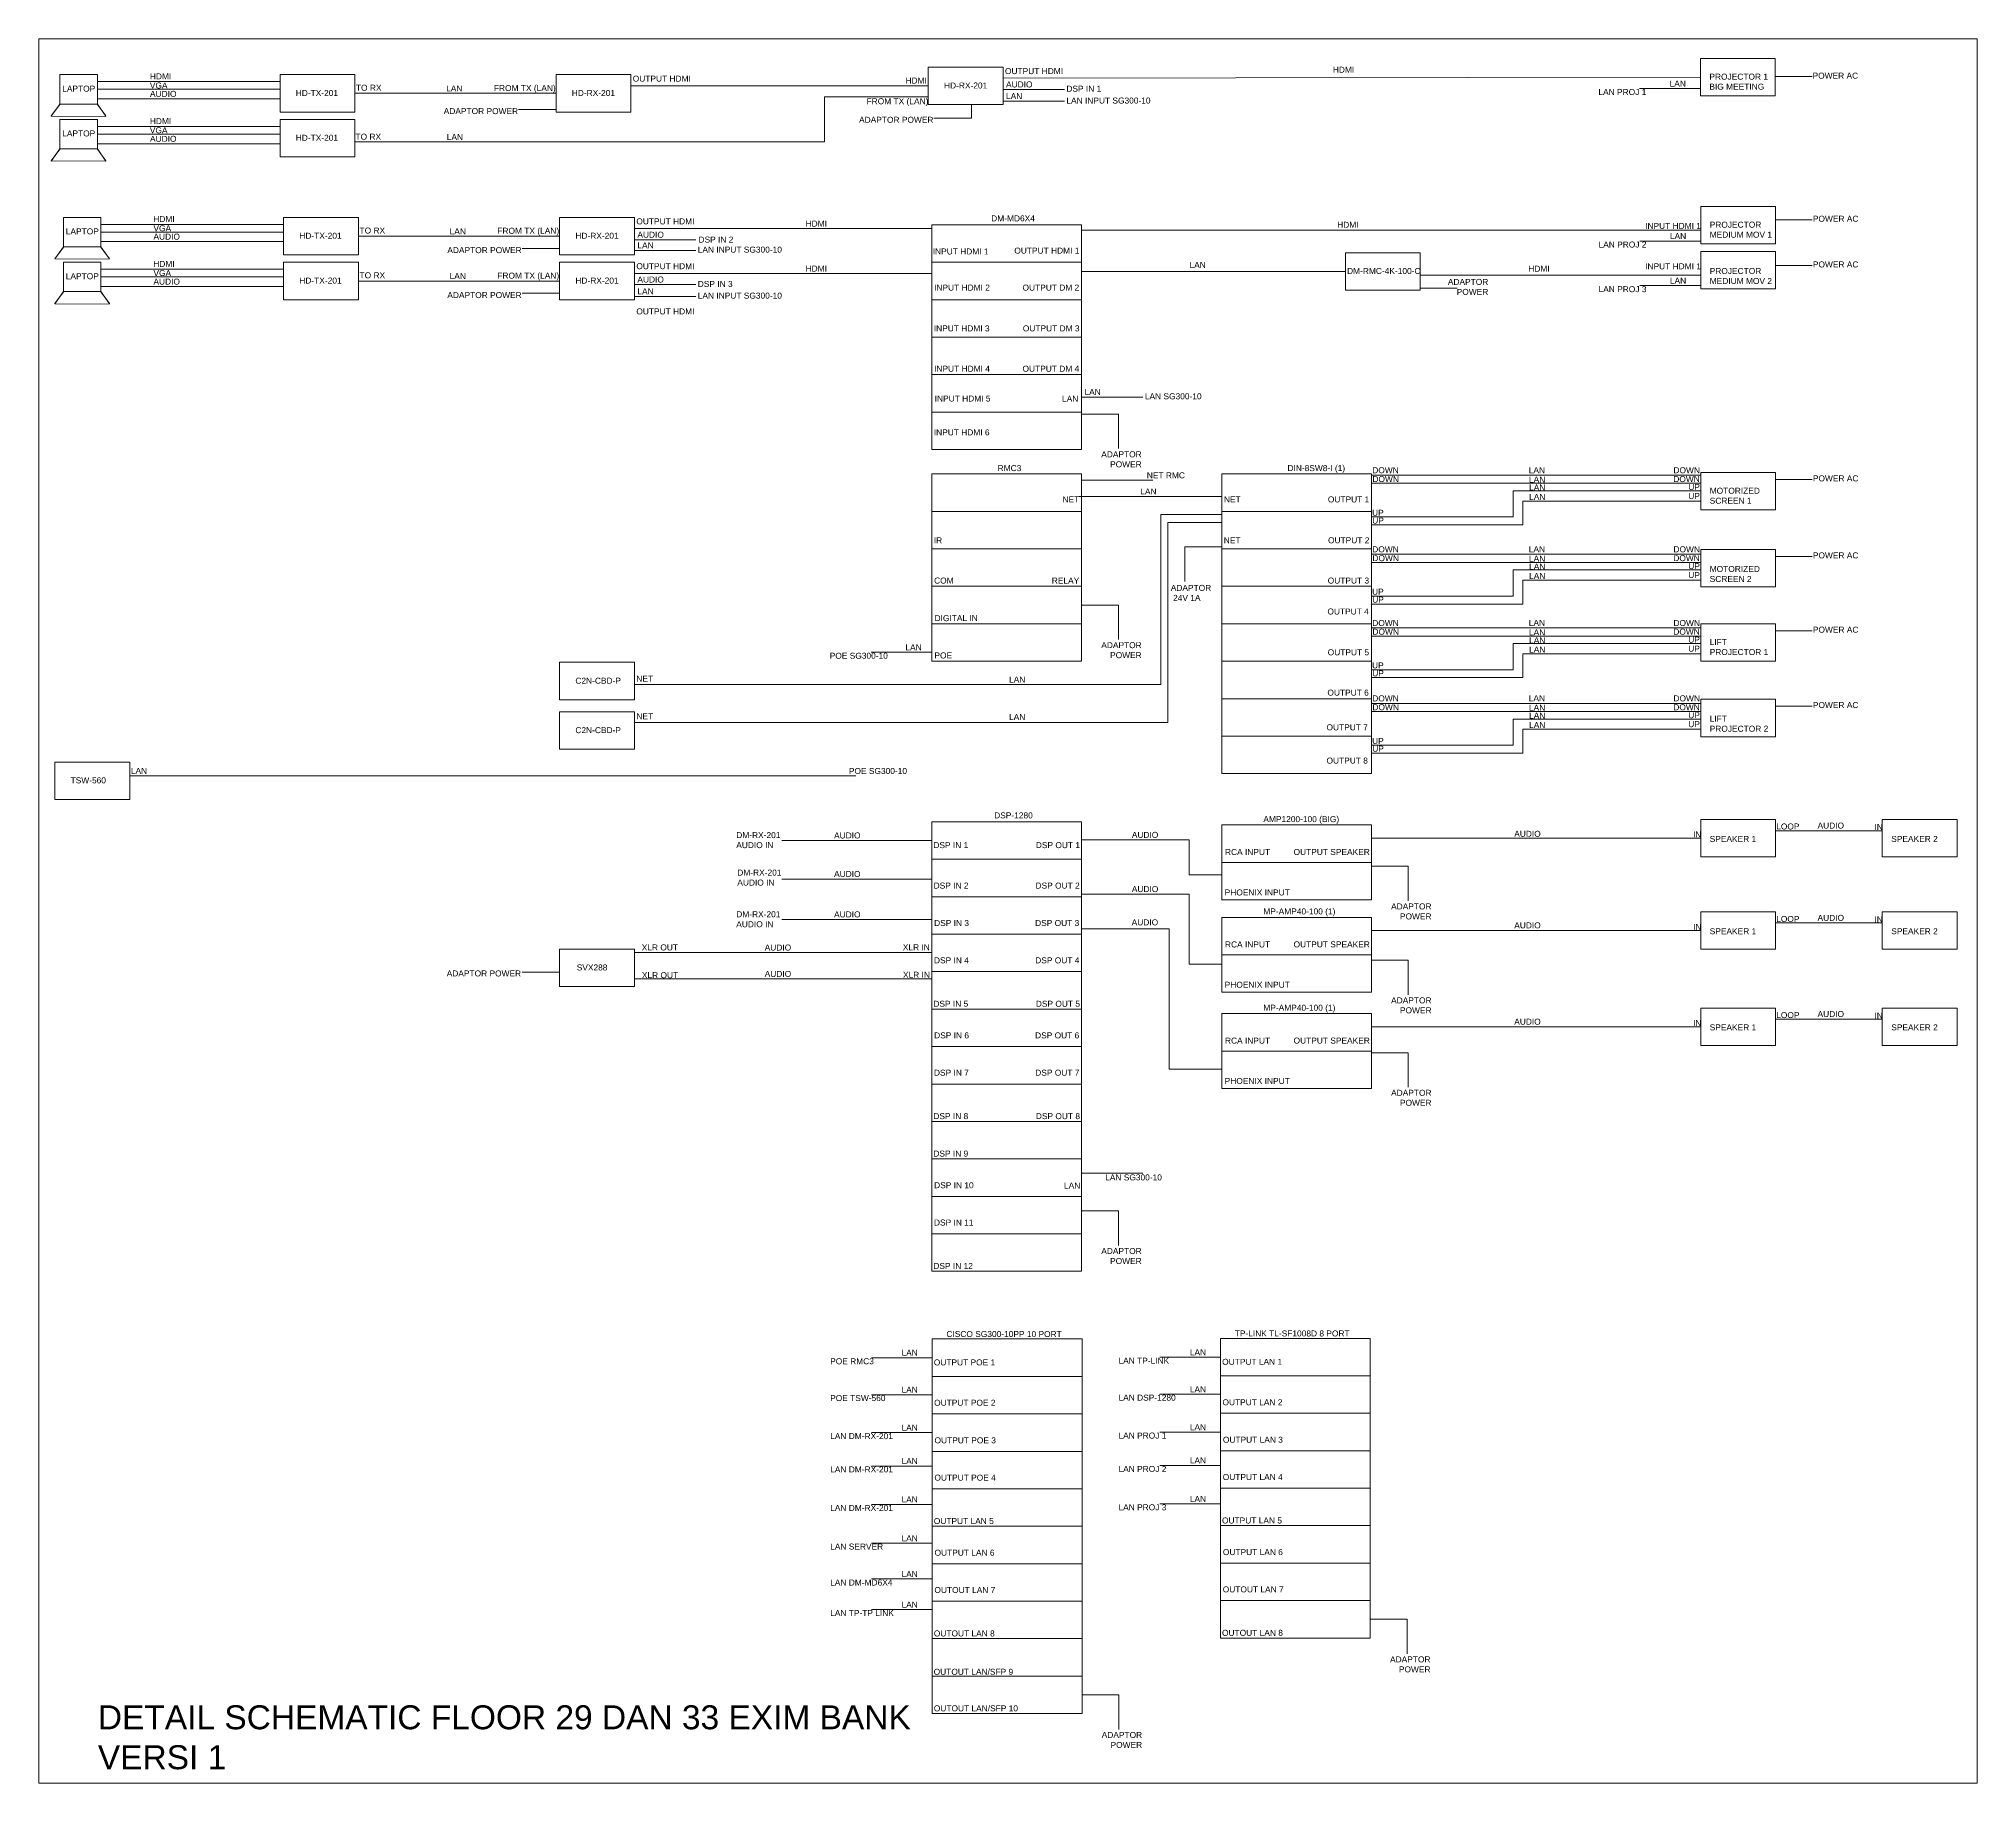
# Model space of a CAD drawing. Header units: inches. Extents: x 650 to 9922, y -3240 to 3248.
# Drawn here: x 7268 to 8562, y -3240 to -2076 of the extents above; entities that cross this region are included whole.
import ezdxf

# ---------------------------------------------------------------- set-up
doc = ezdxf.new("R2010")
doc.units = ezdxf.units.IN
doc.header["$MEASUREMENT"] = 0
doc.styles.get("Standard").update_dxf_attribs({"font": 'arial.ttf'})

msp = doc.modelspace()

# ---------------------------------------------------------------- linework, layer by layer
at = {"color": 3, "linetype": 'Continuous', "lineweight": 9}
msp.add_line((7665.9, -2703.6), (7864.3, -2703.6), dxfattribs=at)
at = {"linetype": 'Continuous', "lineweight": 9}
for points in [[(7268.1, -2076), (8562.3, -2076), (8562.3, -3240.4), (7268.1, -3240.4), (7268.1, -2076)], [(8427.5, -2104), (8427.5, -2089.1), (8377.5, -2089.1), (8377.5, -2114.1), (8427.5, -2114.1), (8427.5, -2104)], [(7282.3, -2099.8), (7307.3, -2099.8), (7307.3, -2119.6), (7282.3, -2119.6), (7282.3, -2099.8)], [(7479.2, -2114.9), (7479.2, -2099.9), (7429.2, -2099.9), (7429.2, -2124.9), (7479.2, -2124.9), (7479.2, -2114.9)], [(7663.5, -2114.9), (7663.5, -2099.9), (7613.5, -2099.9), (7613.5, -2124.9), (7663.5, -2124.9), (7663.5, -2114.9)], [(8377.5, -2109.2), (8336.9, -2109.2)], [(7282.3, -2119.6), (7276.5, -2127.7), (7276.5, -2127.5), (7282.3, -2119.8)], [(7307.3, -2119.6), (7313, -2127.7), (7313, -2127.5), (7307.3, -2119.8)], [(7479.2, -2144.8), (7479.2, -2154.9), (7429.2, -2154.9), (7429.2, -2129.9), (7479.2, -2129.9), (7479.2, -2144.8), (7792.7, -2144.8), (7792.7, -2114.7), (7862, -2114.7)], [(7613.5, -2112.4), (7479.2, -2112.4)], [(7276.5, -2127.7), (7313, -2127.9)], [(7282.3, -2129.8), (7307.3, -2129.8), (7307.3, -2149.5), (7282.3, -2149.5), (7282.3, -2129.8)], [(7282.3, -2149.5), (7276.5, -2157.7), (7276.5, -2157.4), (7282.3, -2149.7)], [(7276.5, -2157.5), (7313, -2157.7)], [(7307.3, -2149.5), (7313, -2157.7), (7313, -2157.4), (7307.3, -2149.7)], [(7284.6, -2195.2), (7309.6, -2195.2), (7309.6, -2214.9), (7284.6, -2214.9), (7284.6, -2195.2)], [(7481.5, -2210.2), (7481.5, -2195.2), (7431.5, -2195.2), (7431.5, -2220.2), (7481.5, -2220.2), (7481.5, -2210.2)], [(7665.9, -2210.2), (7665.9, -2220.2), (7615.9, -2220.2), (7615.9, -2195.2), (7665.9, -2195.2), (7665.9, -2210.2), (7706.8, -2210.2)], [(8427.7, -2202.9), (8427.7, -2187.9), (8377.7, -2187.9), (8377.7, -2212.9), (8427.7, -2212.9), (8427.7, -2202.9)], [(7615.9, -2207.7), (7481.5, -2207.7)], [(7864.3, -2225.2), (7864.3, -2200.2), (7964.3, -2200.2), (7964.3, -2200.2), (7864.3, -2200.2), (7864.3, -2200.2), (7964.3, -2200.2), (7964.3, -2225.2), (7864.3, -2225.2)], [(8377.7, -2211), (8337.1, -2211)], [(7284.6, -2214.9), (7278.9, -2223), (7278.9, -2222.8), (7284.6, -2215.1)], [(7278.9, -2223), (7315.4, -2223.2)], [(7284.6, -2225.1), (7309.6, -2225.1), (7309.6, -2244.8), (7284.6, -2244.8), (7284.6, -2225.1)], [(7309.6, -2214.9), (7315.4, -2223), (7315.4, -2222.8), (7309.6, -2215.1)], [(7481.5, -2240.1), (7481.5, -2225.2), (7431.5, -2225.2), (7431.5, -2250.2), (7481.5, -2250.2), (7481.5, -2240.1)], [(7665.9, -2240.1), (7665.9, -2250.2), (7615.9, -2250.2), (7615.9, -2225.2), (7665.9, -2225.2), (7665.9, -2240.1), (7706.8, -2240.1)], [(7864.3, -2225.2), (7864.3, -2350.2), (7964.3, -2350.2), (7964.3, -2225.2), (7864.3, -2225.2), (7864.3, -2250.2), (7964.3, -2250.2), (7964.3, -2275.2), (7864.3, -2275.2), (7864.3, -2300.2), (7964.3, -2300.2), (7964.3, -2325.2), (7864.3, -2325.2), (7864.3, -2350.2), (7964.3, -2350.2)], [(8190.5, -2233.9), (8190.5, -2218.9), (8140.5, -2218.9), (8140.5, -2243.9), (8190.5, -2243.9), (8190.5, -2233.9)], [(8427.7, -2233), (8427.7, -2218), (8377.7, -2218), (8377.7, -2243), (8427.7, -2243), (8427.7, -2233)], [(7615.9, -2237.7), (7481.5, -2237.7)], [(7964.3, -2231.4), (8140.5, -2231.4)], [(7284.6, -2244.8), (7278.9, -2253), (7278.9, -2252.7), (7284.6, -2245)], [(7309.6, -2244.8), (7315.4, -2253), (7315.4, -2252.7), (7309.6, -2245)], [(8377.7, -2240.8), (8337.1, -2240.8)], [(7278.9, -2253), (7315.4, -2253.1)], [(7864.3, -2366.5), (7864.3, -2491.5), (7964.3, -2491.5), (7964.3, -2366.5), (7864.3, -2366.5), (7864.3, -2391.5), (7964.3, -2391.5), (7964.3, -2416.5), (7864.3, -2416.5), (7864.3, -2441.5), (7964.3, -2441.5), (7964.3, -2466.5), (7864.3, -2466.5)], [(8057.9, -2366.5), (8057.9, -2491.5), (8157.9, -2491.5), (8157.9, -2366.5), (8057.9, -2366.5), (8057.9, -2391.5), (8157.9, -2391.5), (8157.9, -2416.5), (8057.9, -2416.5), (8057.9, -2441.5), (8157.9, -2441.5), (8157.9, -2466.5), (8057.9, -2466.5)], [(8157.9, -2367.3), (8377.7, -2367.3)], [(8427.7, -2380.5), (8427.7, -2365.5), (8377.7, -2365.5), (8377.7, -2390.5), (8427.7, -2390.5), (8427.7, -2380.5)], [(7964.3, -2370.6), (8011.9, -2370.6)], [(8157.9, -2372.7), (8377.7, -2372.7)], [(8157.9, -2395.2), (8252.6, -2395.2), (8252.6, -2377.8), (8377.7, -2377.8)], [(7665.9, -2507), (8017.3, -2507), (8017.3, -2393.6), (8057.9, -2393.6)], [(7962.8, -2381.5), (8057.9, -2381.5)], [(8157.9, -2400.5), (8258.9, -2400.5), (8258.9, -2384.7), (8377.7, -2384.7)], [(7665.9, -2532.4), (8022, -2532.4), (8022, -2398.8), (8057.9, -2398.8)], [(8157.9, -2420), (8377.7, -2420)], [(8427.7, -2431.9), (8427.7, -2416.9), (8377.7, -2416.9), (8377.7, -2441.9), (8427.7, -2441.9), (8427.7, -2431.9)], [(8157.9, -2425.5), (8377.7, -2425.5)], [(8157.9, -2448), (8252.6, -2448), (8252.6, -2430.6), (8377.7, -2430.6)], [(8157.9, -2453.3), (8258.9, -2453.3), (8258.9, -2437.4), (8377.7, -2437.4)], [(8157.9, -2469.2), (8377.7, -2469.2)], [(8427.7, -2481.5), (8427.7, -2466.5), (8377.7, -2466.5), (8377.7, -2491.5), (8427.7, -2491.5), (8427.7, -2481.5)], [(8157.9, -2474.7), (8377.7, -2474.7)], [(8157.9, -2497.2), (8252.6, -2497.2), (8252.6, -2479.7), (8377.7, -2479.7)], [(7665.9, -2507.2), (7665.9, -2492.2), (7615.9, -2492.2), (7615.9, -2517.2), (7665.9, -2517.2), (7665.9, -2507.2)], [(7864.3, -2485.5), (7823.8, -2485.5)], [(8057.9, -2491.5), (8057.9, -2566.5), (8157.9, -2566.5), (8157.9, -2491.5), (8057.9, -2491.5), (8057.9, -2516.5), (8157.9, -2516.5), (8157.9, -2541.5), (8057.9, -2541.5), (8057.9, -2566.5), (8157.9, -2566.5), (8157.9, -2566.5), (8057.9, -2566.5)], [(8157.9, -2502.4), (8258.9, -2502.4), (8258.9, -2486.6), (8377.7, -2486.6)], [(8157.9, -2519.6), (8377.7, -2519.6)], [(8427.7, -2531.8), (8427.7, -2516.9), (8377.7, -2516.9), (8377.7, -2541.9), (8427.7, -2541.9), (8427.7, -2531.8)], [(7665.9, -2540.2), (7665.9, -2525.2), (7615.9, -2525.2), (7615.9, -2550.2), (7665.9, -2550.2), (7665.9, -2540.2)], [(8157.9, -2525), (8377.7, -2525)], [(8157.9, -2547.5), (8252.6, -2547.5), (8252.6, -2530.1), (8377.7, -2530.1)], [(8157.9, -2552.8), (8258.9, -2552.8), (8258.9, -2536.9), (8377.7, -2536.9)], [(7328.9, -2573.7), (7328.9, -2558.8), (7278.9, -2558.8), (7278.9, -2583.8), (7328.9, -2583.8), (7328.9, -2573.7)], [(7813.7, -2567.9), (7328.9, -2567.9)], [(7864.3, -2598.7), (7864.3, -2698.7), (7964.3, -2698.7), (7964.3, -2598.7), (7864.3, -2598.7), (7864.3, -2623.7), (7964.3, -2623.7), (7964.3, -2648.7), (7864.3, -2648.7), (7864.3, -2673.7), (7964.3, -2673.7), (7964.3, -2698.7), (7864.3, -2698.7), (7864.3, -2798.7), (7964.3, -2798.7), (7964.3, -2698.7), (7864.3, -2698.7), (7864.3, -2723.7), (7964.3, -2723.7), (7964.3, -2748.7), (7864.3, -2748.7), (7864.3, -2773.7), (7964.3, -2773.7), (7964.3, -2798.7), (7864.3, -2798.7), (7864.3, -2898.7), (7964.3, -2898.7), (7964.3, -2798.7), (7864.3, -2798.7), (7864.3, -2823.7), (7964.3, -2823.7), (7964.3, -2848.7), (7864.3, -2848.7), (7864.3, -2873.7), (7964.3, -2873.7), (7964.3, -2898.7), (7864.3, -2898.7)], [(8057.9, -2600.8), (8057.9, -2650.8), (8157.9, -2650.8), (8157.9, -2600.8), (8057.9, -2600.8), (8057.9, -2625.8), (8157.9, -2625.8), (8157.9, -2650.8), (8057.9, -2650.8), (8057.9, -2650.8), (8157.9, -2650.8), (8157.9, -2650.8), (8057.9, -2650.8)], [(8427.7, -2612.1), (8427.7, -2597.1), (8377.7, -2597.1), (8377.7, -2622.1), (8427.7, -2622.1), (8427.7, -2612.1)], [(8548.9, -2612.1), (8548.9, -2597.1), (8498.9, -2597.1), (8498.9, -2622.1), (8548.9, -2622.1), (8548.9, -2612.1)], [(8057.9, -2662.5), (8057.9, -2712.5), (8157.9, -2712.5), (8157.9, -2662.5), (8057.9, -2662.5), (8057.9, -2687.5), (8157.9, -2687.5), (8157.9, -2712.5), (8057.9, -2712.5), (8057.9, -2712.5), (8157.9, -2712.5), (8157.9, -2712.5), (8057.9, -2712.5)], [(8427.7, -2673.7), (8427.7, -2658.7), (8377.7, -2658.7), (8377.7, -2683.7), (8427.7, -2683.7), (8427.7, -2673.7)], [(8548.9, -2673.7), (8548.9, -2658.7), (8498.9, -2658.7), (8498.9, -2683.7), (8548.9, -2683.7), (8548.9, -2673.7)], [(7665.9, -2698.6), (7665.9, -2683.6), (7615.9, -2683.6), (7615.9, -2708.6), (7665.9, -2708.6), (7665.9, -2698.6)], [(8057.9, -2726.7), (8057.9, -2776.7), (8157.9, -2776.7), (8157.9, -2726.7), (8057.9, -2726.7), (8057.9, -2751.7), (8157.9, -2751.7), (8157.9, -2776.7), (8057.9, -2776.7), (8057.9, -2776.7), (8157.9, -2776.7), (8157.9, -2776.7), (8057.9, -2776.7)], [(8427.7, -2737.9), (8427.7, -2723), (8377.7, -2723), (8377.7, -2748), (8427.7, -2748), (8427.7, -2737.9)], [(8548.9, -2737.9), (8548.9, -2723), (8498.9, -2723), (8498.9, -2748), (8548.9, -2748), (8548.9, -2737.9)], [(7864.7, -2943.9), (7864.7, -3043.9), (7964.7, -3043.9), (7964.7, -2943.9), (7864.7, -2943.9), (7864.7, -2968.9), (7964.7, -2968.9), (7964.7, -2993.9), (7864.7, -2993.9), (7864.7, -3018.9), (7964.7, -3018.9), (7964.7, -3043.9), (7864.7, -3043.9), (7864.7, -3143.9), (7964.7, -3143.9), (7964.7, -3043.9), (7864.7, -3043.9), (7864.7, -3068.9), (7964.7, -3068.9), (7964.7, -3093.9), (7864.7, -3093.9), (7864.7, -3118.9), (7964.7, -3118.9), (7964.7, -3143.9), (7864.7, -3143.9)], [(8057.1, -2943.5), (8057.1, -3043.5), (8157.1, -3043.5), (8157.1, -2943.5), (8057.1, -2943.5), (8057.1, -2968.5), (8157.1, -2968.5), (8157.1, -2993.5), (8057.1, -2993.5), (8057.1, -3018.5), (8157.1, -3018.5), (8157.1, -3043.5), (8057.1, -3043.5), (8057.1, -3143.5), (8157.1, -3143.5), (8157.1, -3043.5), (8057.1, -3043.5), (8057.1, -3068.5), (8157.1, -3068.5), (8157.1, -3093.5), (8057.1, -3093.5), (8057.1, -3118.5), (8157.1, -3118.5), (8157.1, -3143.5), (8057.1, -3143.5)], [(7864.7, -2956.4), (7824.1, -2956.4)], [(8057.1, -2956), (8016.6, -2956)], [(7864.7, -2981.1), (7824.1, -2981.1)], [(8057.1, -2980.7), (8016.6, -2980.7)], [(7864.7, -3006.4), (7824.1, -3006.4)], [(8057.1, -3006), (8016.6, -3006)], [(8057.1, -3028.3), (8016.6, -3028.3)], [(7864.7, -3028.7), (7824.1, -3028.7)], [(8057.1, -3053.9), (8016.6, -3053.9)], [(7864.7, -3054.3), (7824.1, -3054.3)], [(7864.7, -3080.2), (7824.1, -3080.2)], [(7864.7, -3104.1), (7824.1, -3104.1)], [(7864.7, -3093.9), (7864.7, -3193.9), (7964.7, -3193.9), (7964.7, -3093.9), (7864.7, -3093.9), (7864.7, -3118.9), (7964.7, -3118.9), (7964.7, -3143.9), (7864.7, -3143.9), (7864.7, -3168.9), (7964.7, -3168.9), (7964.7, -3193.9), (7864.7, -3193.9)], [(7864.7, -3124.4), (7824.1, -3124.4)]]:
    msp.add_lwpolyline(points, dxfattribs=at)
at = {"color": 7, "linetype": 'Continuous', "lineweight": 9}
for points in [[(7912, -2109.9), (7912, -2119.9), (7862, -2119.9), (7862, -2094.9), (7912, -2094.9), (7912, -2109.9), (7952.9, -2109.9)], [(7912, -2117.7), (7952.9, -2117.7)], [(7665.9, -2217.3), (7706.8, -2217.3)], [(7665.9, -2248), (7706.8, -2248)], [(7964.3, -2315.2), (8005.3, -2315.2)], [(7964.3, -2833.2), (8005.3, -2833.2)]]:
    msp.add_lwpolyline(points, dxfattribs=at)
at = {"color": 5, "linetype": 'Continuous', "lineweight": 9}
for points in [[(7307.3, -2104.6), (7429.2, -2104.6)], [(7663.5, -2107.4), (7862, -2107.4)], [(7912, -2102.4), (8377.5, -2101.6)], [(7307.3, -2134.6), (7429.2, -2134.6)], [(7309.6, -2199.9), (7431.5, -2199.9)], [(7665.9, -2202.7), (7864.3, -2202.7)], [(7964.3, -2203.7), (8377.7, -2203.7)], [(7309.6, -2229.9), (7431.5, -2229.9)], [(7665.9, -2232.7), (7864.3, -2232.7)], [(8190.5, -2233.9), (8377.7, -2233.9)]]:
    msp.add_lwpolyline(points, dxfattribs=at)
at = {"color": 1, "linetype": 'Continuous', "lineweight": 9}
for points in [[(8427.5, -2101.3), (8452, -2101.3), (8452, -2101.3)], [(7890.8, -2128.9), (7890.8, -2119.9)], [(7613.5, -2123.2), (7588.5, -2123.2)], [(7890.8, -2128.9), (7865.8, -2128.9)], [(8427.7, -2196.8), (8452.2, -2196.8), (8452.2, -2196.8)], [(7615.9, -2215.9), (7590.9, -2215.9)], [(8427.7, -2227.3), (8452.2, -2227.3), (8452.2, -2227.3)], [(7615.9, -2245.9), (7590.9, -2245.9)], [(8190.5, -2242.4), (8215.1, -2242.4), (8215.1, -2242.4)], [(7964.3, -2326.5), (7988.9, -2326.5), (7988.9, -2349.6)], [(8427.7, -2370.1), (8452.2, -2370.1), (8452.2, -2370.1)], [(8057.9, -2415.2), (8033.3, -2415.2), (8033.3, -2438.3)], [(8427.7, -2421.5), (8452.2, -2421.5), (8452.2, -2421.5)], [(7964.3, -2454), (7988.9, -2454), (7988.9, -2477.1)], [(8427.7, -2471.1), (8452.2, -2471.1), (8452.2, -2471.1)], [(8427.7, -2521.4), (8452.2, -2521.4), (8452.2, -2521.4)], [(8157.9, -2628.4), (8182.4, -2628.4), (8182.4, -2651.5)], [(8157.9, -2691.1), (8182.4, -2691.1), (8182.4, -2714.2)], [(7615.9, -2699), (7590.9, -2699)], [(8157.9, -2752.8), (8182.4, -2752.8), (8182.4, -2775.9)], [(7964.3, -2858.4), (7988.9, -2858.4), (7988.9, -2881.5)], [(8157.1, -3131), (8181.7, -3131), (8181.7, -3154.1)], [(7964.7, -3181.4), (7989.2, -3181.4), (7989.2, -3204.5)]]:
    msp.add_lwpolyline(points, dxfattribs=at)
at = {"color": 2, "linetype": 'Continuous', "lineweight": 9}
for points in [[(7307.3, -2109.7), (7429.2, -2109.7)], [(7307.3, -2139.6), (7429.2, -2139.6)], [(7309.6, -2205), (7431.5, -2205)], [(7309.6, -2234.9), (7431.5, -2234.9)]]:
    msp.add_lwpolyline(points, dxfattribs=at)
at = {"color": 3, "linetype": 'Continuous', "lineweight": 9}
for points in [[(7307.3, -2116.1), (7429.2, -2116.1)], [(7912, -2109.9), (7952.9, -2109.9)], [(7307.3, -2146.1), (7429.2, -2146.1)], [(7309.6, -2211.4), (7431.5, -2211.4)], [(7665.9, -2210.2), (7706.8, -2210.2)], [(7309.6, -2241.4), (7431.5, -2241.4)], [(7665.9, -2240.1), (7706.8, -2240.1)], [(7864.3, -2611.2), (7764.3, -2611.2)], [(7964.3, -2610.8), (8036.2, -2610.8), (8036.2, -2634.1), (8057.9, -2634.1)], [(8377.7, -2609.6), (8157.9, -2609.6)], [(8427.7, -2604.6), (8498.9, -2604.6)], [(7864.3, -2636.9), (7764.3, -2636.9)], [(7964.3, -2647), (8036.2, -2647), (8036.2, -2693.6), (8057.9, -2693.6)], [(7864.3, -2664), (7764.3, -2664)], [(7964.3, -2670.1), (8022.8, -2670.1), (8022.8, -2763.9), (8057.9, -2763.9)], [(8377.7, -2671.2), (8157.9, -2671.2)], [(8427.7, -2666.2), (8498.9, -2666.2)], [(7665.9, -2686), (7864.3, -2686)], [(8427.7, -2730.4), (8498.9, -2730.4)], [(8377.7, -2735.5), (8157.9, -2735.5)]]:
    msp.add_lwpolyline(points, dxfattribs=at)

# ---------------------------------------------------------------- texts
at = {"linetype": 'Continuous', "lineweight": 9}
for s, width, heights, insert, char_height, attachment_point in [('OUTPUT HDMI', 44.698, [0], (7913.2, -2095.6), 4, 1), ('HDMI', 44.698, [0], (8132.1, -2094.7), 4, 1), ('LAPTOP', 44.698, [0], (7283.8, -2107.3), 4, 1), ('VGA', 44.698, [0], (7342.3, -2105.2), 4, 1), ('HDMI', 44.698, [0], (7342.3, -2099.1), 4, 1), ('TO RX ', 44.698, [0], (7479.9, -2106.7), 4, 1), ('LAN', 44.698, [0], (7551, -2107.2), 4, 3), ('FROM TX (LAN)', 44.698, [0], (7572, -2106.9), 4, 1), ('OUTPUT HDMI', 44.698, [0], (7664.7, -2100.6), 4, 1), ('HDMI', 44.698, [0], (7846.8, -2101.9), 4, 1), ('HD-RX-201', 44.698, [0], (7872.5, -2105.2), 4, 1), ('AUDIO', 44.698, [0], (7913.9, -2104.5), 4, 1), ('DSP IN 1', 44.698, [0], (7954.2, -2111.4), 4, 7), ('LAN PROJ 1', 44.698, [0], (8309.4, -2113.6), 4, 7), ('LAN', 44.698, [0], (8367.8, -2103.9), 4, 3), ('PROJECTOR 1 BIG MEETING', 44.698, [0], (8383.5, -2099.3), 4, 1), ('POWER AC', 44.698, [0], (8482.8, -2102.7), 4, 9), ('AUDIO', 44.698, [0], (7342.4, -2110.8), 4, 1), ('HD-TX-201', 44.698, [0], (7439.7, -2110.2), 4, 1), ('HD-RX-201', 44.698, [0], (7624, -2110.2), 4, 1), ('FROM TX (LAN)', 44.698, [0], (7820.8, -2115.7), 4, 1), ('VGA', 44.698, [0], (7342.3, -2135.1), 4, 1), ('HDMI', 44.698, [0], (7342.3, -2129), 4, 1), ('LAPTOP', 44.698, [0], (7283.8, -2137.2), 4, 1), ('AUDIO', 44.698, [0], (7342.4, -2140.8), 4, 1), ('HD-TX-201', 44.698, [0], (7439.7, -2140.1), 4, 1), ('TO RX ', 44.698, [0], (7479.6, -2139.4), 4, 1), ('LAN', 44.698, [0], (7551.4, -2139.6), 4, 3), ('HDMI', 44.698, [0], (7344.6, -2194.4), 4, 1), ('OUTPUT HDMI', 44.698, [0], (7667.1, -2195.9), 4, 1), ('HDMI', 44.698, [0], (7780.1, -2197.4), 4, 1), ('DM-MD6X4', 47.3, [0], (7904, -2193.9), 4, 1), ('HDMI', 44.698, [0], (8135, -2198.2), 4, 1), ('INPUT HDMI 1', 44.698, [0], (8340.6, -2198.9), 4, 1), ('PROJECTOR\\PMEDIUM MOV 1', 44.698, [0], (8383.7, -2198.1), 4, 1), ('POWER AC', 44.698, [0], (8483, -2198.2), 4, 9), ('LAPTOP', 44.698, [0], (7286.2, -2202.6), 4, 1), ('VGA', 44.698, [0], (7344.7, -2200.5), 4, 1), ('AUDIO', 44.698, [0], (7344.7, -2206.1), 4, 1), ('HD-TX-201', 44.698, [0], (7442.1, -2205.5), 4, 1), ('TO RX ', 44.698, [0], (7482.3, -2202), 4, 1), ('LAN', 44.698, [0], (7553.3, -2202.5), 4, 3), ('FROM TX (LAN)', 44.698, [0], (7574.3, -2202.2), 4, 1), ('HD-RX-201', 44.698, [0], (7626.4, -2205.5), 4, 1), ('AUDIO', 44.698, [0], (7667.8, -2204.8), 4, 1), ('DSP IN 2', 44.698, [0], (7708.6, -2212.1), 4, 7), ('LAN PROJ 2', 44.698, [0], (8309.5, -2215.4), 4, 7), ('LAN', 44.698, [0], (8368, -2205.7), 4, 3), ('HDMI', 44.698, [0], (7344.6, -2224.3), 4, 1), ('OUTPUT HDMI', 44.698, [0], (7667.1, -2225.8), 4, 1), ('INPUT HDMI 1', 44.698, [0], (7865, -2216), 4, 1), ('OUTPUT HDMI 1', 44.698, [0], (7962.9, -2215.4), 4, 3), ('LAN', 44.698, [0], (8036.4, -2225), 4, 1), ('INPUT HDMI 1', 44.698, [0], (8340.6, -2225.9), 4, 1), ('POWER AC', 44.698, [0], (8483, -2228.7), 4, 9), ('LAPTOP', 44.698, [0], (7286.2, -2232.5), 4, 1), ('VGA', 44.698, [0], (7344.7, -2230.4), 4, 1), ('AUDIO', 44.698, [0], (7344.7, -2236.1), 4, 1), ('HD-TX-201', 44.698, [0], (7442.1, -2235.4), 4, 1), ('TO RX ', 44.698, [0], (7482.3, -2231.9), 4, 1), ('LAN', 44.698, [0], (7553.3, -2232.4), 4, 3), ('FROM TX (LAN)', 44.698, [0], (7574.3, -2232.1), 4, 1), ('HD-RX-201', 44.698, [0], (7626.4, -2235.4), 4, 1), ('AUDIO', 44.698, [0], (7667.8, -2234.7), 4, 1), ('DSP IN 3', 44.698, [0], (7708.1, -2241.7), 4, 7), ('HDMI', 44.698, [0], (7780.1, -2227.4), 4, 1), ('DM-RMC-4K-100-C', 44.698, [0], (8141.6, -2229), 4, 1), ('ADAPTOR POWER', 44.698, [0], (8235.9, -2247), 4, 9), ('HDMI', 44.698, [0], (8262.6, -2227.5), 4, 1), ('LAN', 44.698, [0], (8368, -2235.5), 4, 3), ('PROJECTOR \\PMEDIUM MOV 2', 44.698, [0], (8383.7, -2229), 4, 1), ('INPUT HDMI 2', 44.698, [0], (7865.9, -2240.1), 4, 1), ('OUTPUT DM 2', 44.698, [0], (7962.8, -2240.1), 4, 3), ('LAN PROJ 3', 44.698, [0], (8309.5, -2245.2), 4, 7), ('OUTPUT HDMI', 44.698, [0], (7667.1, -2256), 4, 1), ('INPUT HDMI 3', 44.698, [0], (7865.7, -2271.4), 4, 7), ('OUTPUT DM 3', 44.698, [0], (7963, -2271.4), 4, 9), ('INPUT HDMI 4', 44.698, [0], (7865.9, -2298.3), 4, 7), ('OUTPUT DM 4', 44.698, [4.09], (7962.8, -2298.3), 4, 9), ('INPUT HDMI 5', 44.698, [0], (7866.3, -2318.2), 4, 7), ('LAN', 44.698, [0], (7951.3, -2318.3), 4, 7), ('INPUT HDMI 6', 44.698, [0], (7865.7, -2340.8), 4, 7), ('ADAPTOR POWER', 44.698, [0], (8004.5, -2362.1), 4, 9), ('RMC3', 47.3, [0], (7908.3, -2360.6), 4, 1), ('NET RMC', 44.698, [0], (8007.9, -2365.4), 4, 1), ('DIN-8SW8-I (1)', 47.3, [0], (8101.8, -2360.6), 4, 1), ('DOWN', 44.698, [0], (8176.1, -2362), 4, 3), ('DOWN', 44.698, [0], (8176.2, -2367.9), 4, 3), ('LAN', 44.698, [0], (8273.8, -2362), 4, 3), ('LAN', 44.698, [0], (8273.9, -2368.2), 4, 3), ('DOWN', 44.698, [0], (8359.4, -2367.9), 4, 1), ('DOWN', 44.698, [0], (8359.5, -2362), 4, 1), ('POWER AC', 44.698, [0], (8483, -2371.5), 4, 9), ('LAN', 44.698, [0], (8014.4, -2376.2), 4, 3), ('LAN', 44.698, [0], (8274, -2373.5), 4, 3), ('LAN', 44.698, [0], (8274, -2379.8), 4, 3), ('UP', 44.698, [0], (8369.4, -2373.2), 4, 1), ('UP', 44.698, [0], (8369.4, -2379.2), 4, 1), ('MOTORIZED\\PSCREEN 1', 44.698, [0], (8383.7, -2375.7), 4, 1), ('NET', 44.698, [0], (7962.8, -2381.5), 4, 3), ('NET', 44.698, [0], (8059.4, -2381.5), 4, 1), ('OUTPUT 1', 44.698, [0], (8156.4, -2381.5), 4, 3), ('UP', 44.698, [0], (8158.3, -2390.4), 4, 1), ('UP', 44.698, [0], (8158.4, -2395.6), 4, 1), ('IR', 44.698, [0], (7865.7, -2412.8), 4, 7), ('NET', 44.698, [0], (8059.3, -2412.8), 4, 7), ('OUTPUT 2', 44.698, [0], (8156.5, -2412.8), 4, 9), ('DOWN', 44.698, [0], (8176.1, -2414.8), 4, 3), ('LAN', 44.698, [0], (8273.8, -2414.7), 4, 3), ('DOWN', 44.698, [0], (8359.5, -2414.8), 4, 1), ('POWER AC', 44.698, [0], (8483, -2422.9), 4, 9), ('DOWN', 44.698, [0], (8176.2, -2420.7), 4, 3), ('LAN', 44.698, [0], (8273.9, -2421), 4, 3), ('LAN', 44.698, [0], (8274, -2426.3), 4, 3), ('LAN', 44.698, [0], (8274, -2432.6), 4, 3), ('DOWN', 44.698, [0], (8359.4, -2420.7), 4, 1), ('UP', 44.698, [0], (8369.4, -2426), 4, 1), ('UP', 44.698, [0], (8369.4, -2432), 4, 1), ('MOTORIZED SCREEN 2', 44.698, [0], (8383.7, -2427.9), 4, 1), ('COM', 44.698, [0], (7865.9, -2439.7), 4, 7), ('RELAY', 44.698, [4.09], (7962.8, -2439.7), 4, 9), ('ADAPTOR\\P 24V 1A', 44.698, [0], (8023.9, -2451.2), 4, 7), ('OUTPUT 3', 44.698, [4.09], (8156.3, -2439.7), 4, 9), ('UP', 44.698, [0], (8158.3, -2443.1), 4, 1), ('OUTPUT 4', 44.698, [0], (8156.1, -2456.3), 4, 3), ('UP', 44.698, [0], (8158.4, -2448.4), 4, 1), ('DIGITAL IN', 44.698, [0], (7866.2, -2464.8), 4, 7), ('DOWN', 44.698, [0], (8176.1, -2464), 4, 3), ('DOWN', 44.698, [0], (8176.2, -2469.8), 4, 3), ('LAN', 44.698, [0], (8273.8, -2463.9), 4, 3), ('LAN', 44.698, [0], (8273.9, -2470.2), 4, 3), ('DOWN', 44.698, [0], (8359.4, -2469.8), 4, 1), ('DOWN', 44.698, [0], (8359.5, -2464), 4, 1), ('POWER AC', 44.698, [0], (8483, -2472.5), 4, 9), ('LAN', 44.698, [0], (7857.6, -2480.2), 4, 3), ('ADAPTOR POWER', 44.698, [0], (8004.5, -2489.5), 4, 9), ('OUTPUT 5', 44.698, [0], (8156.3, -2487.6), 4, 9), ('LAN', 44.698, [0], (8274, -2475.5), 4, 3), ('LAN', 44.698, [0], (8274, -2481.7), 4, 3), ('UP', 44.698, [0], (8369.4, -2475.1), 4, 1), ('UP', 44.698, [0], (8369.4, -2481.1), 4, 1), ('LIFT PROJECTOR 1', 44.698, [0], (8383.7, -2476.7), 4, 1), ('POE SG300-10', 44.698, [0], (7796.2, -2489.9), 4, 7), ('POE', 44.698, [0], (7866.1, -2489.7), 4, 7), ('UP', 44.698, [0], (8158.3, -2492.3), 4, 1), ('UP', 44.698, [0], (8158.4, -2497.6), 4, 1), ('C2N-CBD-P', 44.698, [0], (7626.4, -2502.5), 4, 1), ('NET', 44.698, [0], (7678.3, -2501.2), 4, 3), ('LAN', 44.698, [0], (7926.8, -2501.7), 4, 3), ('OUTPUT 6', 44.698, [4.09], (8156.1, -2514.5), 4, 9), ('DOWN', 44.698, [0], (8176.1, -2514.3), 4, 3), ('DOWN', 44.698, [0], (8176.2, -2520.2), 4, 3), ('LAN', 44.698, [0], (8273.8, -2514.2), 4, 3), ('LAN', 44.698, [0], (8273.9, -2520.5), 4, 3), ('DOWN', 44.698, [0], (8359.4, -2520.2), 4, 1), ('DOWN', 44.698, [0], (8359.5, -2514.3), 4, 1), ('POWER AC', 44.698, [0], (8483, -2522.8), 4, 9), ('C2N-CBD-P', 44.698, [0], (7626.4, -2535.5), 4, 1), ('NET', 44.698, [0], (7678.3, -2526.2), 4, 3), ('LAN', 44.698, [0], (7926.8, -2526.7), 4, 3), ('OUTPUT 7', 44.698, [0], (8155.5, -2533.6), 4, 3), ('LAN', 44.698, [0], (8274, -2525.8), 4, 3), ('LAN', 44.698, [0], (8274, -2532.1), 4, 3), ('UP', 44.698, [0], (8369.4, -2525.5), 4, 1), ('UP', 44.698, [0], (8369.4, -2531.5), 4, 1), ('LIFT PROJECTOR 2', 44.698, [0], (8383.7, -2527.9), 4, 1), ('UP', 44.698, [0], (8158.3, -2542.7), 4, 1), ('UP', 44.698, [0], (8158.4, -2547.9), 4, 1), ('OUTPUT 8', 44.698, [0], (8155.5, -2555.8), 4, 3), ('TSW-560', 44.698, [0], (7289.4, -2569), 4, 1), ('LAN', 44.698, [0], (7340.5, -2562.7), 4, 3), ('POE SG300-10', 44.698, [0], (7809, -2566.8), 4, 7), ('DSP-1280', 76.365, [0], (7906, -2592.4), 4, 1), ('AMP1200-100 (BIG)', 76.365, [0], (8085.7, -2594.9), 4, 1), ('LOOP', 44.698, [0], (8428.1, -2599.8), 4, 1), ('AUDIO', 44.698, [0], (8455.7, -2599.2), 4, 1), ('IN', 44.698, [0], (8493.7, -2600.1), 4, 1), ('DM-RX-201\\PAUDIO IN', 44.698, [0], (7733.8, -2616.3), 4, 7), ('AUDIO', 44.698, [0], (7799.1, -2605.8), 4, 1), ('DSP IN 1', 44.698, [0], (7865.4, -2616.3), 4, 7), ('DSP OUT 1', 44.698, [0], (7963.3, -2616.3), 4, 9), ('AUDIO', 44.698, [0], (7997.9, -2605.4), 4, 1), ('AUDIO', 44.698, [0], (8253.2, -2604.7), 4, 1), ('IN', 44.698, [0], (8372.6, -2605.1), 4, 1), ('SPEAKER 1', 44.698, [0], (8383.7, -2608.1), 4, 1), ('SPEAKER 2', 44.698, [0], (8504.9, -2608.1), 4, 1), ('RCA INPUT', 44.698, [0], (8060.1, -2620.9), 4, 7), ('OUTPUT SPEAKER', 57.978, [0], (8156.8, -2616.8), 4, 3), ('DM-RX-201\\PAUDIO IN', 44.698, [0], (7734.5, -2641.3), 4, 7), ('AUDIO', 44.698, [0], (7799.1, -2631.5), 4, 1), ('DSP IN 2', 44.698, [0], (7865.6, -2643.3), 4, 7), ('DSP OUT 2', 44.698, [0], (7963.1, -2643.3), 4, 9), ('AUDIO', 44.698, [0], (7997.9, -2641.6), 4, 1), ('PHOENIX INPUT', 44.698, [4.14], (8059.9, -2647.9), 4, 7), ('DM-RX-201\\PAUDIO IN', 44.698, [0], (7733.8, -2669.1), 4, 7), ('AUDIO', 44.698, [0], (7799.1, -2658.5), 4, 1), ('DSP IN 3', 44.698, [0], (7865.9, -2668.3), 4, 7), ('DSP OUT 3', 44.698, [0], (7962.8, -2668.3), 4, 9), ('AUDIO', 44.698, [0], (7997.8, -2663.8), 4, 1), ('MP-AMP40-100 (1)', 76.365, [0], (8085.7, -2656.5), 4, 1), ('ADAPTOR POWER', 44.698, [0], (8198, -2663.9), 4, 9), ('AUDIO', 44.698, [0], (8253.2, -2665.8), 4, 1), ('LOOP', 44.698, [0], (8428.1, -2661.5), 4, 1), ('AUDIO', 44.698, [0], (8455.7, -2660.8), 4, 1), ('IN', 44.698, [0], (8493.7, -2661.7), 4, 1), ('RCA INPUT', 44.698, [0], (8060.1, -2682.6), 4, 7), ('OUTPUT SPEAKER', 57.978, [0], (8156.8, -2678.5), 4, 3), ('IN', 44.698, [0], (8372.6, -2666.8), 4, 1), ('SPEAKER 1', 44.698, [0], (8383.7, -2669.7), 4, 1), ('SPEAKER 2', 44.698, [0], (8504.9, -2669.7), 4, 1), ('XLR OUT', 44.698, [0], (7670.7, -2684.6), 4, 7), ('AUDIO', 44.698, [0], (7752.8, -2680.6), 4, 1), ('XLR IN', 44.698, [0], (7845, -2684.4), 4, 7), ('DSP IN 4', 44.698, [0], (7865.8, -2693.2), 4, 7), ('DSP OUT 4', 44.698, [0], (7962.9, -2693.2), 4, 9), ('SVX288', 44.698, [0], (7627.3, -2693.9), 4, 1), ('XLR OUT', 44.698, [0], (7670.8, -2703.1), 4, 7), ('AUDIO', 44.698, [0], (7752.8, -2698.2), 4, 1), ('XLR IN', 44.698, [0], (7845.1, -2702.8), 4, 7), ('PHOENIX INPUT', 44.698, [4.14], (8059.9, -2709.5), 4, 7), ('ADAPTOR POWER', 44.698, [0], (8198, -2726.6), 4, 9), ('DSP IN 5', 44.698, [0], (7865.4, -2722.2), 4, 7), ('DSP OUT 5', 44.698, [0], (7963.3, -2722.2), 4, 9), ('MP-AMP40-100 (1)', 76.365, [0], (8085.7, -2720.8), 4, 1), ('AUDIO', 44.698, [0], (8253.2, -2730.1), 4, 1), ('LOOP', 44.698, [0], (8428.1, -2725.7), 4, 1), ('AUDIO', 44.698, [0], (8455.7, -2725), 4, 1), ('IN', 44.698, [0], (8493.7, -2726), 4, 1), ('DSP IN 6', 44.698, [0], (7865.9, -2743.3), 4, 7), ('DSP OUT 6', 44.698, [0], (7962.8, -2743.3), 4, 9), ('RCA INPUT', 44.698, [0], (8060.1, -2746.8), 4, 7), ('OUTPUT SPEAKER', 57.978, [0], (8156.8, -2742.7), 4, 3), ('IN', 44.698, [0], (8372.6, -2731), 4, 1), ('SPEAKER 1', 44.698, [0], (8383.7, -2733.9), 4, 1), ('SPEAKER 2', 44.698, [0], (8504.9, -2733.9), 4, 1), ('DSP IN 7', 44.698, [0], (7865.8, -2768.2), 4, 7), ('DSP OUT 7', 44.698, [0], (7962.9, -2768.2), 4, 9), ('PHOENIX INPUT', 44.698, [4.14], (8059.9, -2773.7), 4, 7), ('ADAPTOR POWER', 44.698, [0], (8198, -2788.3), 4, 9), ('DSP IN 8', 44.698, [0], (7865.4, -2797.2), 4, 7), ('DSP OUT 8', 44.698, [0], (7963.3, -2797.2), 4, 9), ('DSP IN 9', 44.698, [0], (7865.4, -2822.2), 4, 7), ('DSP IN 10', 44.698, [0], (7865.9, -2843.3), 4, 7), ('LAN ', 44.698, [0], (7963.5, -2843.5), 4, 9), ('DSP IN 11', 44.698, [0], (7865.8, -2868.2), 4, 7), ('ADAPTOR POWER', 44.698, [0], (8004.5, -2893.9), 4, 9), ('DSP IN 12', 44.698, [0], (7865.4, -2897.2), 4, 7), ('CISCO SG300-10PP 10 PORT ', 93.208, [0], (7874.1, -2938.6), 4, 1), ('TP-LINK TL-SF1008D 8 PORT', 93.208, [0], (8066.6, -2938.2), 4, 1), ('POE RMC3', 44.698, [0], (7796.5, -2960.8), 4, 7), ('LAN', 44.698, [0], (7855, -2951.1), 4, 3), ('OUTPUT POE 1', 44.698, [0], (7865.7, -2961.6), 4, 7), ('LAN TP-LINK', 44.698, [0], (7989, -2960.4), 4, 7), ('LAN', 44.698, [0], (8047.5, -2950.8), 4, 3), ('OUTPUT LAN 1', 44.698, [0], (8058.2, -2961.2), 4, 7), ('LAN', 44.698, [0], (7855, -2975.8), 4, 3), ('LAN', 44.698, [0], (8047.5, -2975.5), 4, 3), ('POE TSW-560', 44.698, [0], (7796.5, -2985.4), 4, 7), ('OUTPUT POE 2', 44.698, [0], (7865.9, -2988.5), 4, 7), ('LAN DSP-1280', 44.698, [0], (7989, -2985.1), 4, 7), ('OUTPUT LAN 2', 44.698, [0], (8058.4, -2988.2), 4, 7), ('LAN', 44.698, [0], (7855, -3001.1), 4, 3), ('LAN', 44.698, [0], (8047.5, -3000.8), 4, 3), ('LAN DM-RX-201', 44.698, [0], (7796.5, -3010.8), 4, 7), ('OUTPUT POE 3', 44.698, [0], (7866.2, -3013.6), 4, 7), ('LAN PROJ 1', 44.698, [0], (7989, -3010.4), 4, 7), ('OUTPUT LAN 3', 44.698, [0], (8058.7, -3013.2), 4, 7), ('LAN', 44.698, [0], (7855, -3023.4), 4, 3), ('LAN', 44.698, [0], (8047.5, -3023), 4, 3), ('LAN DM-RX-201', 44.698, [0], (7796.5, -3033), 4, 7), ('OUTPUT POE 4', 44.698, [0], (7866.1, -3038.5), 4, 7), ('LAN PROJ 2', 44.698, [0], (7989, -3032.7), 4, 7), ('OUTPUT LAN 4', 44.698, [0], (8058.6, -3038.1), 4, 7), ('LAN', 44.698, [0], (7855, -3049), 4, 3), ('LAN PROJ 3', 44.698, [0], (7989, -3058.3), 4, 7), ('LAN', 44.698, [0], (8047.5, -3048.7), 4, 3), ('LAN DM-RX-201', 44.698, [0], (7796.5, -3058.7), 4, 7), ('OUTPUT LAN 5', 44.698, [0], (7865.7, -3067.5), 4, 7), ('OUTPUT LAN 5', 44.698, [0], (8058.1, -3067.1), 4, 7), ('LAN', 44.698, [0], (7855, -3074.9), 4, 3), ('LAN SERVER', 44.698, [0], (7796.5, -3084.5), 4, 7), ('OUTPUT LAN 6', 44.698, [0], (7866.2, -3088.6), 4, 7), ('OUTPUT LAN 6', 44.698, [0], (8058.7, -3088.2), 4, 7), ('LAN DM-MD6X4', 44.698, [0], (7796.5, -3108.5), 4, 7), ('LAN', 44.698, [0], (7855, -3098.8), 4, 3), ('OUTOUT LAN 7', 44.698, [0], (7866.1, -3113.5), 4, 7), ('OUTOUT LAN 7', 44.698, [0], (8058.6, -3113.1), 4, 7), ('LAN TP-TP LINK', 44.698, [0], (7796.5, -3128.8), 4, 7), ('LAN', 44.698, [0], (7855, -3119.2), 4, 3), ('OUTOUT LAN 8', 44.698, [0], (7865.7, -3142.5), 4, 7), ('OUTOUT LAN 8', 44.698, [0], (8058.1, -3142.1), 4, 7), ('ADAPTOR POWER', 44.698, [0], (8197.3, -3166.5), 4, 9), ('OUTOUT LAN/SFP 9', 52.986, [0], (7865.6, -3168.1), 4, 7), ('DETAIL SCHEMATIC FLOOR 29 DAN 33 EXIM BANK VERSI 1', 555.983, [0], (7307.6, -3231.3), 16, 7), ('OUTOUT LAN/SFP 10', 63.359, [0], (7865.7, -3192.5), 4, 7), ('ADAPTOR POWER', 44.698, [0], (8004.8, -3216.9), 4, 9)]:
    msp.add_mtext_dynamic_manual_height_columns(s, width=width, gutter_width=1, heights=heights, dxfattribs=dict(at, insert=insert, char_height=char_height, attachment_point=attachment_point))
at = {"color": 7, "linetype": 'Continuous', "lineweight": 9, "char_height": 4}
for s, width, gutter_width, insert, attachment_point in [('ADAPTOR POWER', 62.563, 1, (7538.5, -2122.3), 1), ('LAN', 44.698, 1, (7913.9, -2112.3), 1), ('LAN INPUT SG300-10', 62.034, 1, (7954.2, -2119.3), 7), ('ADAPTOR POWER', 62.563, 1, (7815.8, -2128.1), 1), ('LAN', 44.698, 1, (7667.8, -2211.9), 1), ('ADAPTOR POWER', 62.563, 1, (7540.9, -2215.1), 1), ('LAN INPUT SG300-10', 64.284, 1, (7708.1, -2218.8), 7), ('ADAPTOR POWER', 62.563, 1, (7540.9, -2245.1), 1), ('LAN', 44.698, 1, (7667.8, -2242.6), 1), ('LAN INPUT SG300-10', 65.515, 0, (7708.1, -2249.5), 7), ('LAN', 44.698, 1, (7966.3, -2309.8), 1), ('LAN SG300-10', 54.318, 1, (8006.6, -2316.7), 7), ('ADAPTOR POWER', 52.315, 1, (7540.5, -2697.9), 1), ('LAN SG300-10', 54.318, 1, (7980.1, -2838.1), 7)]:
    msp.add_mtext_dynamic_manual_height_columns(s, width=width, gutter_width=gutter_width, heights=[0], dxfattribs=dict(at, insert=insert, attachment_point=attachment_point))

doc.saveas('drawing.dxf')
